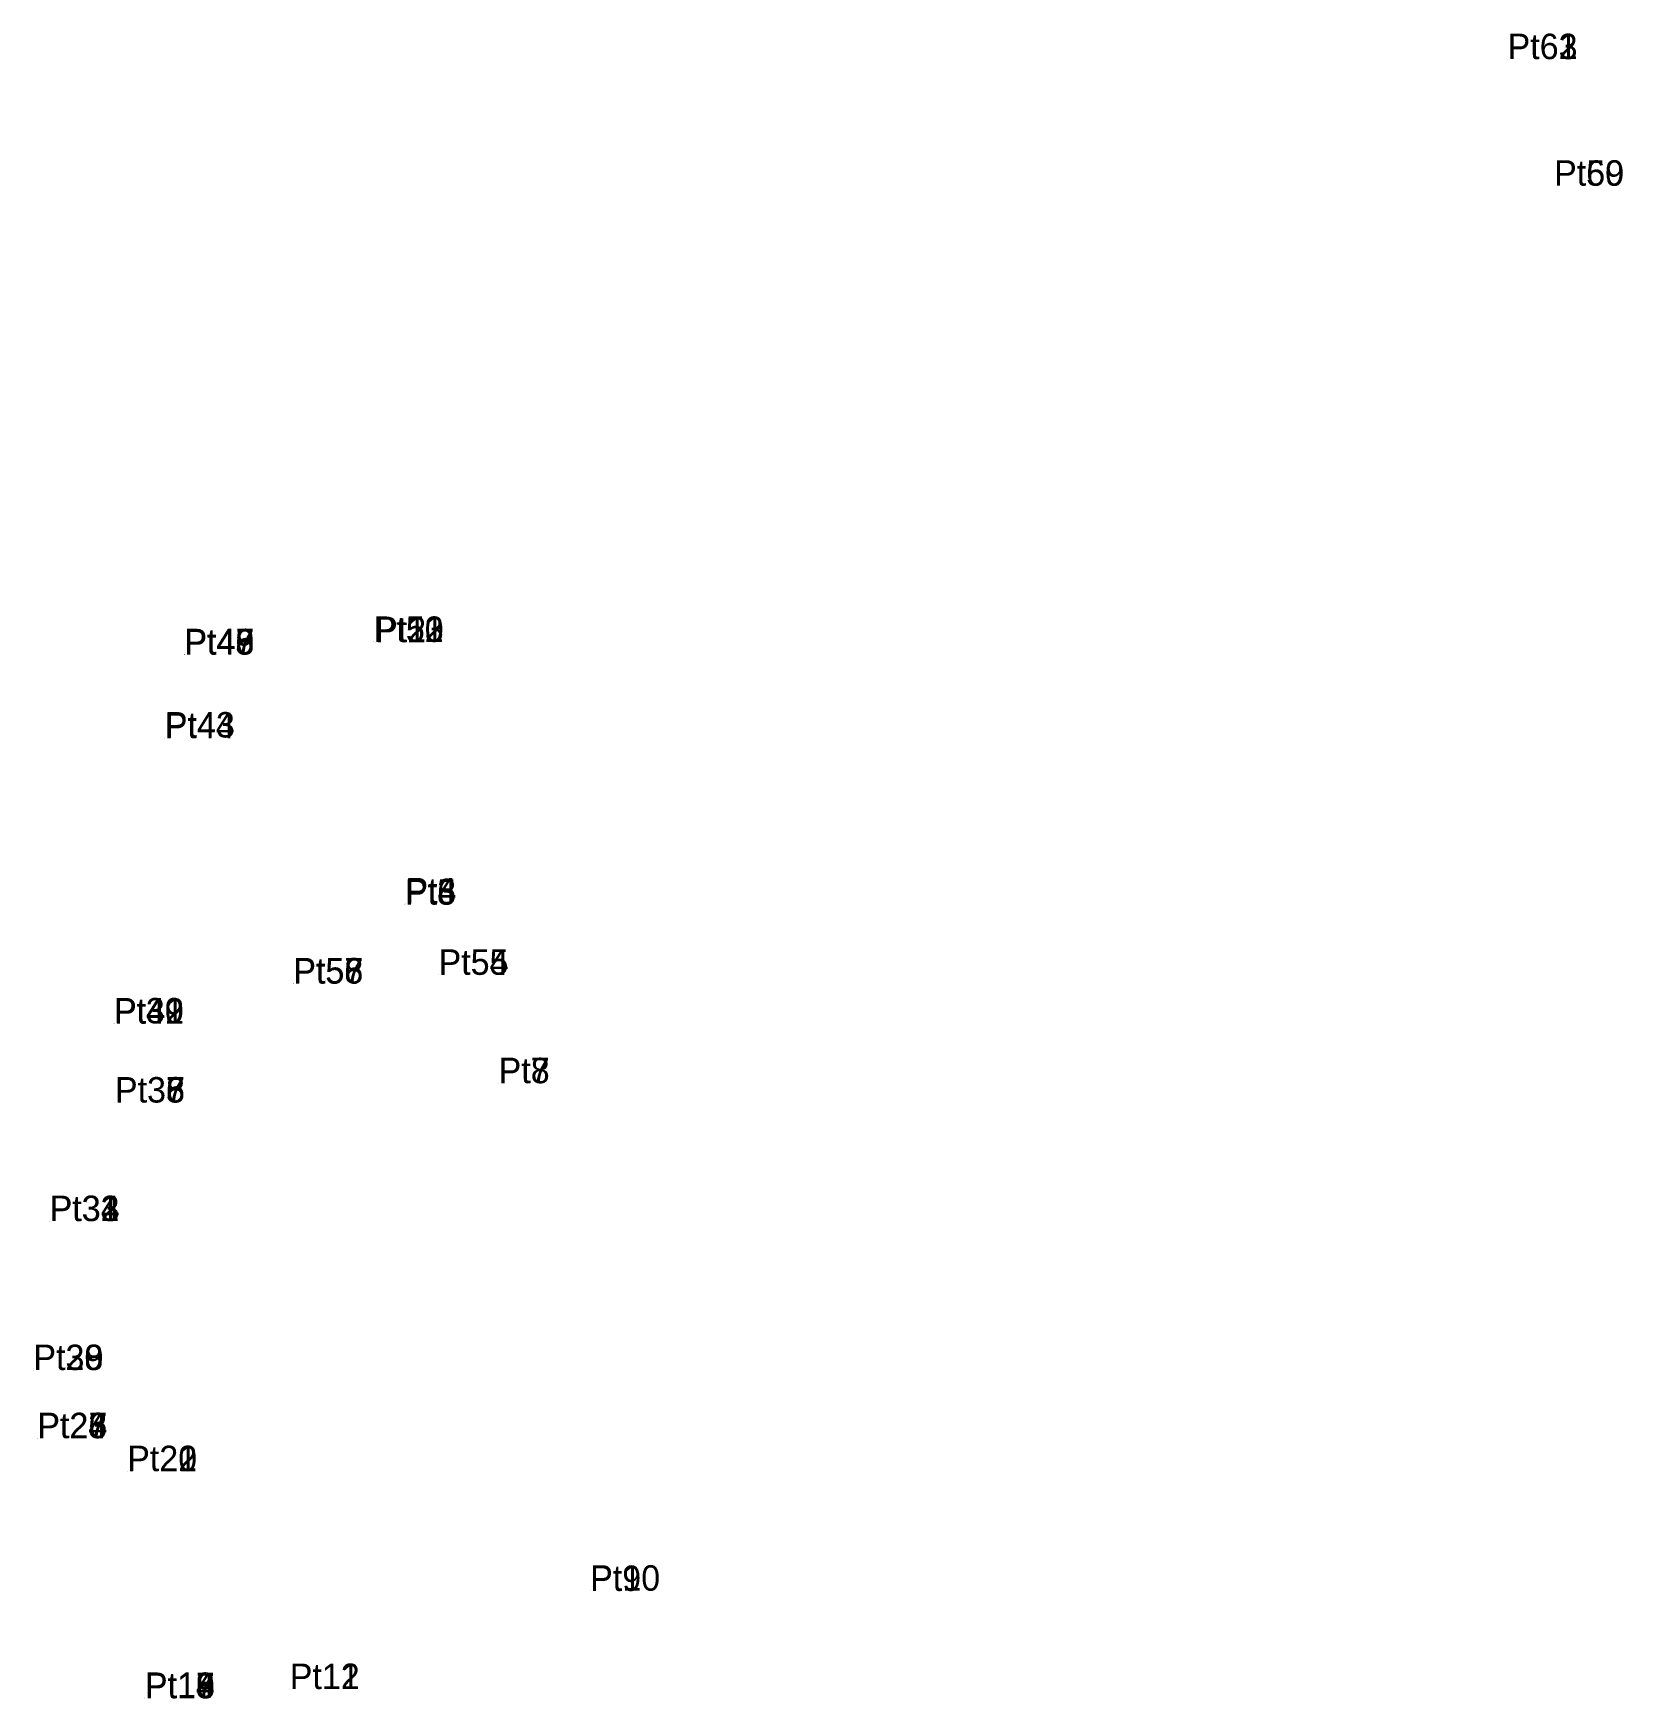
# Model space of a CAD drawing. Extents: x 0 to 552387, y 0 to 1852420.
# Drawn here: x 551444.5 to 551557, y 1837851.6 to 1837969.5 of the extents above; entities that cross this region are included whole.
import ezdxf

# ---------------------------------------------------------------- set-up
doc = ezdxf.new("R2010")
doc.units = 0
doc.layers.add('Level 12', color=7, linetype='Continuous')
doc.layers.add('Level 7', color=7, linetype='Continuous')

msp = doc.modelspace()

# ---------------------------------------------------------------- texts
at = {"layer": 'Level 12'}
for s, p in [('Pt62', (551548.811, 1837967.663)), ('Pt61', (551548.811, 1837967.662)), ('Pt63', (551548.814, 1837967.66)), ('Pt60', (551552.104, 1837958.702)), ('Pt59', (551552.106, 1837958.706)), ('Pt45', (551455.134, 1837925.53)), ('Pt46', (551455.149, 1837925.541)), ('Pt48', (551455.153, 1837925.516)), ('Pt47', (551455.16, 1837925.541)), ('Pt49', (551455.163, 1837925.508)), ('Pt51', (551468.55, 1837926.409)), ('Pt50', (551468.555, 1837926.417)), ('Pt52', (551468.555, 1837926.413)), ('Pt53', (551468.559, 1837926.415)), ('Pt2', (551468.654, 1837926.391)), ('Pt1', (551468.655, 1837926.391)), ('Pt44', (551453.762, 1837919.599)), ('Pt43', (551453.777, 1837919.648)), ('Pt5', (551470.769, 1837907.818)), ('Pt6', (551470.77, 1837907.818)), ('Pt3', (551470.778, 1837907.852)), ('Pt4', (551470.803, 1837907.909)), ('Pt56', (551462.856, 1837902.225)), ('Pt58', (551462.867, 1837902.249)), ('Pt57', (551462.87, 1837902.239)), ('Pt55', (551473.139, 1837902.853)), ('Pt54', (551473.149, 1837902.851)), ('Pt39', (551450.154, 1837899.413)), ('Pt40', (551450.159, 1837899.409)), ('Pt42', (551450.187, 1837899.392)), ('Pt41', (551450.178, 1837899.397)), ('Pt7', (551477.391, 1837895.186)), ('Pt8', (551477.4, 1837895.179)), ('Pt35', (551450.237, 1837893.81)), ('Pt36', (551450.237, 1837893.81)), ('Pt37', (551450.239, 1837893.813)), ('Pt38', (551450.244, 1837893.812)), ('Pt31', (551445.606, 1837885.424)), ('Pt32', (551445.613, 1837885.419)), ('Pt33', (551445.618, 1837885.419)), ('Pt34', (551445.626, 1837885.419)), ('Pt28', (551444.462, 1837874.879)), ('Pt29', (551444.465, 1837874.88)), ('Pt30', (551444.468, 1837874.881)), ('Pt23', (551444.733, 1837870.053)), ('Pt25', (551444.743, 1837870.058)), ('Pt24', (551444.743, 1837870.056)), ('Pt26', (551444.747, 1837870.059)), ('Pt27', (551444.753, 1837870.058)), ('Pt20', (551451.105, 1837867.723)), ('Pt21', (551451.108, 1837867.722)), ('Pt22', (551451.11, 1837867.723)), ('Pt9', (551483.873, 1837859.243)), ('Pt10', (551483.878, 1837859.263)), ('Pt11', (551462.611, 1837852.3)), ('Pt12', (551462.616, 1837852.303)), ('Pt13', (551452.356, 1837851.673)), ('Pt16', (551452.357, 1837851.654)), ('Pt14', (551452.357, 1837851.666)), ('Pt17', (551452.358, 1837851.649)), ('Pt15', (551452.359, 1837851.658)), ('Pt18', (551452.36, 1837851.644)), ('Pt19', (551452.367, 1837851.646))]:
    msp.add_text(s, height=1.8, dxfattribs=at).set_placement(p)

# ---------------------------------------------------------------- linework, layer by layer
at = {"layer": 'Level 7'}
for p, q in [((551548.811, 1837967.663), (551548.811, 1837967.663)), ((551548.811, 1837967.662), (551548.811, 1837967.662)), ((551548.814, 1837967.66), (551548.814, 1837967.66)), ((551552.104, 1837958.702), (551552.104, 1837958.702)), ((551552.106, 1837958.706), (551552.106, 1837958.706)), ((551468.55, 1837926.409), (551468.55, 1837926.409)), ((551468.555, 1837926.417), (551468.555, 1837926.417)), ((551468.555, 1837926.413), (551468.555, 1837926.413)), ((551468.559, 1837926.415), (551468.559, 1837926.415)), ((551468.654, 1837926.391), (551468.654, 1837926.391)), ((551468.655, 1837926.391), (551468.655, 1837926.391)), ((551455.134, 1837925.53), (551455.134, 1837925.53)), ((551455.149, 1837925.541), (551455.149, 1837925.541)), ((551455.153, 1837925.516), (551455.153, 1837925.516)), ((551455.16, 1837925.541), (551455.16, 1837925.541)), ((551455.163, 1837925.508), (551455.163, 1837925.508)), ((551453.762, 1837919.599), (551453.762, 1837919.599)), ((551453.777, 1837919.648), (551453.777, 1837919.648)), ((551470.769, 1837907.818), (551470.769, 1837907.818)), ((551470.77, 1837907.818), (551470.77, 1837907.818)), ((551470.778, 1837907.852), (551470.778, 1837907.852)), ((551470.803, 1837907.909), (551470.803, 1837907.909)), ((551473.139, 1837902.853), (551473.139, 1837902.853)), ((551473.149, 1837902.851), (551473.149, 1837902.851)), ((551462.856, 1837902.225), (551462.856, 1837902.225)), ((551462.867, 1837902.249), (551462.867, 1837902.249)), ((551462.87, 1837902.239), (551462.87, 1837902.239)), ((551450.154, 1837899.413), (551450.154, 1837899.413)), ((551450.159, 1837899.409), (551450.159, 1837899.409)), ((551450.178, 1837899.397), (551450.178, 1837899.397)), ((551450.187, 1837899.392), (551450.187, 1837899.392)), ((551477.391, 1837895.186), (551477.391, 1837895.186)), ((551477.4, 1837895.179), (551477.4, 1837895.179)), ((551450.237, 1837893.81), (551450.237, 1837893.81)), ((551450.237, 1837893.81), (551450.237, 1837893.81)), ((551450.239, 1837893.813), (551450.239, 1837893.813)), ((551450.244, 1837893.812), (551450.244, 1837893.812)), ((551445.606, 1837885.424), (551445.606, 1837885.424)), ((551445.613, 1837885.419), (551445.613, 1837885.419)), ((551445.618, 1837885.419), (551445.618, 1837885.419)), ((551445.626, 1837885.419), (551445.626, 1837885.419)), ((551444.462, 1837874.879), (551444.462, 1837874.879)), ((551444.465, 1837874.88), (551444.465, 1837874.88)), ((551444.468, 1837874.881), (551444.468, 1837874.881)), ((551444.733, 1837870.053), (551444.733, 1837870.053)), ((551444.743, 1837870.058), (551444.743, 1837870.058)), ((551444.743, 1837870.056), (551444.743, 1837870.056)), ((551444.747, 1837870.059), (551444.747, 1837870.059)), ((551444.753, 1837870.058), (551444.753, 1837870.058)), ((551451.105, 1837867.723), (551451.105, 1837867.723)), ((551451.108, 1837867.722), (551451.108, 1837867.722)), ((551451.11, 1837867.723), (551451.11, 1837867.723)), ((551483.873, 1837859.243), (551483.873, 1837859.243)), ((551483.878, 1837859.263), (551483.878, 1837859.263)), ((551462.611, 1837852.3), (551462.611, 1837852.3)), ((551462.616, 1837852.303), (551462.616, 1837852.303)), ((551452.356, 1837851.673), (551452.356, 1837851.673)), ((551452.357, 1837851.666), (551452.357, 1837851.666)), ((551452.357, 1837851.654), (551452.357, 1837851.654)), ((551452.358, 1837851.649), (551452.358, 1837851.649)), ((551452.359, 1837851.658), (551452.359, 1837851.658)), ((551452.36, 1837851.644), (551452.36, 1837851.644)), ((551452.367, 1837851.646), (551452.367, 1837851.646))]:
    msp.add_line(p, q, dxfattribs=at)

msp.set_redraw_order([(e.dxf.handle, doc.entitydb.next_handle()) for e in msp.query("TEXT MTEXT ATTDEF DIMENSION ARC_DIMENSION")])  # texts and dimensions are drawn at this point

doc.saveas('drawing.dxf')
